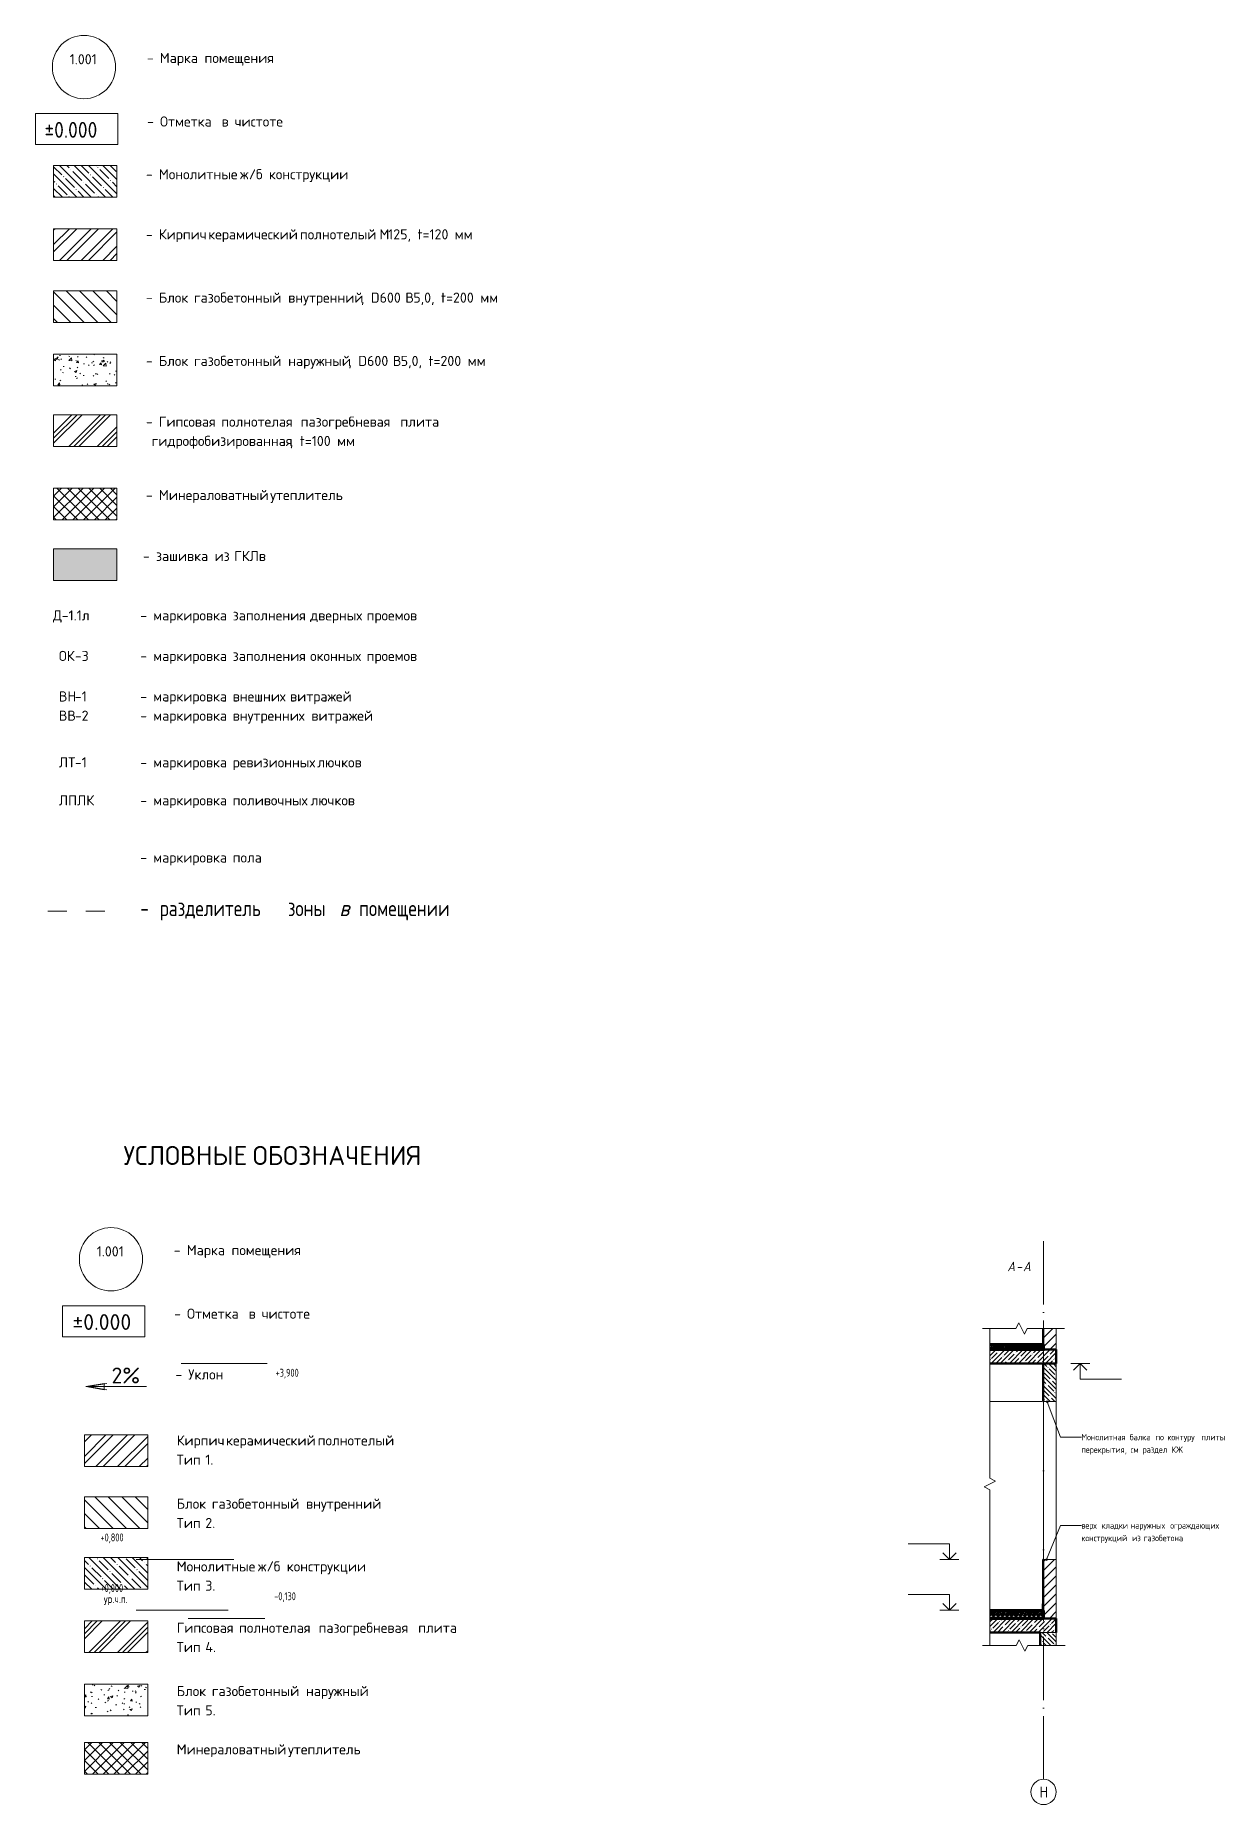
# Model space of a CAD drawing. Header units: millimetres. Extents: x -592259 to 288321, y -552984 to 293768.
# Drawn here: x 183985 to 202733, y -10494 to 17460 of the extents above; entities that cross this region are included whole.
import ezdxf

# ---------------------------------------------------------------- set-up
doc = ezdxf.new("R2010")
doc.units = ezdxf.units.MM
for name, pattern in [('ADSK_Линия сетки_2_', [1250, 1000, -125, 0, -125]), ('ADSK_Линия сетки_3_', [1250, 1000, -125, 0, -125]), ('ADSK_Невидимые', [500, 300, -200]), ('ADSK_Скрыто', [600, 300, -300])]:
    doc.linetypes.add(name, pattern=pattern)
for name, color, linetype, lineweight in [('A-____-NOTE-TEXT', 250, 'Continuous', 9), ('A-CLNG-____-OTLN', 250, 'Continuous', 9), ('A-DETL-____-HDLN', 250, 'ADSK_Невидимые', 9), ('A-DETL-____-OTLN', 250, 'Continuous', 5), ('A-DETL-____-THIN', 250, 'Continuous', 9), ('A-DETL-GENF-OTLN', 250, 'Continuous', 5), ('A-FLOR-____-MCUT', 250, 'Continuous', 9), ('A-FLOR-____-PATT', 250, 'Continuous', 25), ('A-FLOR-FNSH-MCUT', 250, 'Continuous', 25), ('A-WALL-____-MCUT', 250, 'Continuous', 13), ('A-WALL-____-PATT', 250, 'Continuous', 13), ('A-WALL-FNSH-MCUT', 250, 'Continuous', 13), ('G-____-____-DIMS', 250, 'Continuous', 9), ('G-____-____-TEXT', 250, 'Continuous', 9), ('S-GRID-____-IDEN', 250, 'Continuous', 9), ('S-GRID-____-OTLN', 250, 'Continuous', 9)]:
    doc.layers.add(name, color=color, linetype=linetype, lineweight=lineweight)
doc.styles.add('GOST Common_3', font='', dxfattribs={"width": 0.9, "height": 12.5})
doc.styles.add('GOST Common_4', font='', dxfattribs={"width": 0.9, "height": 175})
doc.styles.add('GOST Common_5', font='', dxfattribs={"width": 0.8, "height": 125})
doc.styles.add('ISOCPEUR_4', font='isocpeur.ttf', dxfattribs={"height": 300})
doc.styles.add('ISOCPEUR_5', font='isocpeur.ttf', dxfattribs={"height": 8})
doc.styles.add('ISOCPEUR_6', font='isocpeur.ttf', dxfattribs={"height": 3.5})
doc.styles.add('ISOCPEUR_7', font='isocpeur.ttf', dxfattribs={"width": 0.9, "height": 2.5})
doc.styles.add('ISOCPEUR_B_I', font='', dxfattribs={"width": 0.9, "height": 17.5})
doc.styles.add('ISOCPEUR_I_1', font='ГОСТ тип А.ttf', dxfattribs={"height": 2500})
doc.styles.get('GOST Common_3').set_extended_font_data('GOST Common')
doc.styles.get('GOST Common_4').set_extended_font_data('GOST Common')
doc.styles.get('GOST Common_5').set_extended_font_data('GOST Common')
doc.styles.get('ISOCPEUR_B_I').set_extended_font_data('ISOCPEUR', italic=True, bold=True)
pattern_1 = [(45, (-43543.95, 4850), (-37.7171, 37.7171), [53.34, -8.89, 1.778, -8.89]), (45, (-43543.95, 4887.694), (-37.7171, 37.7171), []), (50, (-43543.95, 4850), (63.7639, -5.57885), [6.667, -73.342]), (355, (-43543.95, 4850), (-12.3349, 66.8695), [5.334, -58.674]), (100.451, (-43538.635, 4849.535), (51.43036, 61.291), [5.667, -62.332]), (46.184, (-43543.95, 4867.78), (94.8772, -14.7148), [10.001, -110.014]), (96.636, (-43536.04, 4866.55), (83.0912, 86.5993), [8.5, -93.497]), (351.184, (-43543.95, 4867.78), (83.092, 86.5993), [8.001, -88.011]), (21, (-43535.06, 4863.335), (53.0645, -35.7927), [6.667, -73.342]), (326, (-43535.06, 4863.335), (21.6307, 64.4655), [5.334, -58.674]), (71.451, (-43530.64, 4860.35), (74.69646, 28.6724), [5.667, -62.332]), (37.5, (-43543.95, 4850), (1.08041, 29.59427), [1.676, -56.286, 1.676, -57.887, -58.896]), (37.5, (-43543.95, 4850), (1.08041, 29.59427), [-117.526, 1.676, -57.22]), (7.5, (-43543.95, 4850), (23.38637, 35.0635), [1.676, -32.283, 1.676, -54.953, -22.447]), (7.5, (-43543.95, 4850), (23.38637, 35.0635), [-90.589, 1.676, -20.771]), (327.5, (-43563.773, 4850), (47.45657, -2.00547), [1.676, -20.549, 1.676, -67.666, -92.012]), (327.5, (-43563.773, 4850), (47.45657, -2.00547), [-91.567, 1.676, -90.335]), (317.5, (-43572.663, 4850), (51.84495, 8.89904), [1.676, -27.216, 1.676, -44.374, -65.342]), (317.5, (-43572.663, 4850), (51.84495, 8.89904), [-74.943, 1.676, -63.665])]
pattern_2 = [(45, (-43543.95, 4850), (-71.2806, 71.2806), []), (45, (-43472.67, 4850), (-71.2806, 71.2806), [126.008, -25.202, 1.676, -23.525])]
pattern_3 = [(45, (199900.63, -2572.88), (-71.2806, 71.2806), []), (45, (199971.92, -2572.88), (-71.2806, 71.2806), [126.008, -25.202, 1.676, -23.525])]
pattern_4 = [(45, (199900.634, -2572.88), (-37.7171, 37.7171), [53.34, -8.89, 1.778, -8.89]), (45, (199900.634, -2535.185), (-37.7171, 37.7171), []), (50, (199900.634, -2572.88), (63.7639, -5.57885), [6.667, -73.342]), (355, (199900.634, -2572.88), (-12.3349, 66.8695), [5.334, -58.674]), (100.451, (199905.95, -2573.344), (51.43036, 61.291), [5.667, -62.332]), (46.184, (199900.634, -2555.1), (94.8772, -14.7148), [10.001, -110.014]), (96.636, (199908.54, -2556.325), (83.0912, 86.5993), [8.5, -93.497]), (351.184, (199900.63, -2555.1), (83.092, 86.5993), [8.001, -88.011]), (21, (199909.524, -2559.544), (53.0645, -35.7927), [6.667, -73.342]), (326, (199909.524, -2559.544), (21.6307, 64.4655), [5.334, -58.674]), (71.451, (199913.946, -2562.53), (74.69646, 28.6724), [5.667, -62.332]), (37.5, (199900.634, -2572.88), (1.08041, 29.59427), [1.676, -56.286, 1.676, -57.887, -58.896]), (37.5, (199900.634, -2572.88), (1.08041, 29.59427), [-117.526, 1.676, -57.22]), (7.5, (199900.634, -2572.88), (23.38637, 35.0635), [1.676, -32.283, 1.676, -54.953, -22.447]), (7.5, (199900.634, -2572.88), (23.38637, 35.0635), [-90.589, 1.676, -20.771]), (327.5, (199880.81, -2572.88), (47.45657, -2.00547), [1.676, -20.549, 1.676, -67.666, -92.012]), (327.5, (199880.81, -2572.88), (47.45657, -2.00547), [-91.567, 1.676, -90.335]), (317.5, (199871.92, -2572.88), (51.84495, 8.89904), [1.676, -27.216, 1.676, -44.374, -65.342]), (317.5, (199871.92, -2572.88), (51.84495, 8.89904), [-74.943, 1.676, -63.665])]
pattern_5 = [(135, (199900.63, -2572.88), (-71.2806, -71.2806), []), (135, (199971.92, -2572.88), (-71.2806, -71.2806), [126.008, -25.202, 1.676, -23.525])]
pattern_6 = [(45, (199900.63, -2572.88), (-70.7107, 70.7107), [])]

msp = doc.modelspace()

# ---------------------------------------------------------------- texts
at = {"layer": 'G-____-____-DIMS', "char_height": 125, "attachment_point": 1, "line_spacing_factor": 1.022761, "style": 'GOST Common_5'}
for s, insert, width in [('+3,900', (187781.3654, -3607.6008), 514.411284), ('+0,800', (185013.5669, -6209.5256), 514.411284), ('+0,000', (185013.5669, -7009.5256), 514.411284), ('-0,130', (187759.0334, -7139.5256), 488.766147)]:
    msp.add_mtext(s, dxfattribs=dict(at, insert=insert, width=width))
at = {"layer": 'G-____-____-DIMS', "char_height": 125, "attachment_point": 1, "style": 'GOST Common_4'}
for s, insert, width in [('ур', (185064.9421, -7182.6062), 173.1645), ('\\fGOST Common|b0|i0|c204|p34|;\\W.8;ч', (185236.9213, -7182.6062), 86.58225), ('\\fGOST Common|b0|i0|c204|p34|;\\W.8;п', (185337.463, -7182.6062), 86.58225), ('\\fGOST Common|b0|i0|c204|p34|;\\W.8;.', (185207.8171, -7182.6062), 35.27425), ('\\fGOST Common|b0|i0|c204|p34|;\\W.8;.', (185308.3588, -7182.6062), 35.27425), ('\\fGOST Common|b0|i0|c204|p34|;\\W.8;.', (185408.9005, -7182.6062), 35.27425)]:
    msp.add_mtext(s, dxfattribs=dict(at, insert=insert, width=width))
at = {"layer": 'G-____-____-TEXT', "color": 18, "true_color": 0x000000, "attachment_point": 1}
for s, insert, char_height, width, style in [('1.001', (184528.0061, 17163.537), 160, 521.096875, 'ISOCPEUR_4'), ('- ', (185744.917, 17183.537), 160, 248.523125, 'ISOCPEUR_4'), ('Марка', (185949.9691, 17183.537), 160, 745.569375, 'ISOCPEUR_4'), ('помещения', (186657.7295, 17183.537), 160, 1298.73375, 'ISOCPEUR_4'), (' ±0.000', (183984.7557, 16092.4766), 250, 1354.851875, 'ISOCPEUR_7'), ('- ', (185750.2453, 16179.2017), 160, 248.523125, 'ISOCPEUR_4'), ('Отметка', (185955.2974, 16179.2017), 160, 1066.244375, 'ISOCPEUR_4'), ('\\fISOCPEUR|b0|i0|c204|p34|;в', (186927.6411, 16179.2017), 160, 136.286875, 'ISOCPEUR_4'), ('чистоте', (187132.6932, 16179.2017), 160, 994.0925, 'ISOCPEUR_4'), ('- ', (185731.1788, 15346.1132), 160, 248.523125, 'ISOCPEUR_4'), ('Монолитные', (185936.2309, 15346.1132), 160, 1443.0375, 'ISOCPEUR_4'), ('\\fISOCPEUR|b0|i0|c204|p34|;ж', (187219.46, 15346.1132), 160, 168.354375, 'ISOCPEUR_4'), ('\\fISOCPEUR|b0|i0|c204|p34|;/', (187358.3663, 15346.1132), 160, 136.286875, 'ISOCPEUR_4'), ('\\fISOCPEUR|b0|i0|c204|p34|;б', (187470.8142, 15346.1132), 160, 136.286875, 'ISOCPEUR_4'), ('конструкции', (187675.8663, 15346.1132), 160, 1523.20625, 'ISOCPEUR_4'), ('- ', (185731.1788, 14396.7884), 160, 248.523125, 'ISOCPEUR_4'), ('Кирпич', (185936.2309, 14396.7884), 160, 833.755, 'ISOCPEUR_4'), ('керамический', (186716.7517, 14396.7884), 160, 1643.459375, 'ISOCPEUR_4'), ('полнотелый', (188165.3455, 14396.7884), 160, 1410.97, 'ISOCPEUR_4'), ('\\fISOCPEUR|b0|i0|c204|p34|;М', (189422.1163, 14396.7884), 160, 168.354375, 'ISOCPEUR_4'), ('125, t=120 ', (189561.0225, 14396.7884), 160, 1274.683125, 'ISOCPEUR_4'), ('мм', (190612.7413, 14396.7884), 160, 304.64125, 'ISOCPEUR_4'), ('- ', (185731.1788, 13396.7884), 160, 248.523125, 'ISOCPEUR_4'), ('Блок', (185936.2309, 13396.7884), 160, 561.18125, 'ISOCPEUR_4'), ('газобетонный', (186491.8559, 13396.7884), 160, 1691.560625, 'ISOCPEUR_4'), ('внутренний', (187980.1371, 13396.7884), 160, 1394.93625, 'ISOCPEUR_4'), (', D600 ', (189131.0746, 13396.7884), 160, 849.78875, 'ISOCPEUR_4'), ('\\fISOCPEUR|b0|i0|c204|p34|;В', (189832.2205, 13396.7884), 160, 152.320625, 'ISOCPEUR_4'), ('5,0, t=200 ', (189957.8975, 13396.7884), 160, 1282.7, 'ISOCPEUR_4'), ('мм', (191016.2309, 13396.7884), 160, 304.64125, 'ISOCPEUR_4'), ('- ', (185731.1788, 12396.7884), 160, 248.523125, 'ISOCPEUR_4'), ('Блок', (185936.2309, 12396.7884), 160, 561.18125, 'ISOCPEUR_4'), ('газобетонный', (186491.8559, 12396.7884), 160, 1691.560625, 'ISOCPEUR_4'), ('наружный', (187980.1371, 12396.7884), 160, 1154.43, 'ISOCPEUR_4'), (', D600 ', (188932.6371, 12396.7884), 160, 849.78875, 'ISOCPEUR_4'), ('\\fISOCPEUR|b0|i0|c204|p34|;В', (189633.783, 12396.7884), 160, 152.320625, 'ISOCPEUR_4'), ('5,0, t=200 ', (189759.46, 12396.7884), 160, 1282.7, 'ISOCPEUR_4'), ('мм', (190817.7934, 12396.7884), 160, 304.64125, 'ISOCPEUR_4'), ('- ', (185731.1788, 11436.7884), 160, 248.523125, 'ISOCPEUR_4'), ('Гипсовая', (185936.2309, 11436.7884), 160, 1082.278125, 'ISOCPEUR_4'), ('полнотелая', (186921.8038, 11436.7884), 160, 1410.97, 'ISOCPEUR_4'), ('пазогребневая', (188178.5746, 11436.7884), 160, 1795.78, 'ISOCPEUR_4'), ('плита', (189752.8455, 11436.7884), 160, 729.535625, 'ISOCPEUR_4'), ('гидрофобизированная', (185823.783, 11132.5175), 160, 2645.56875, 'ISOCPEUR_4'), (', t=100 ', (188006.5955, 11132.5175), 160, 905.906875, 'ISOCPEUR_4'), ('мм', (188754.0434, 11132.5175), 160, 304.64125, 'ISOCPEUR_4'), ('- ', (185731.1788, 10276.7884), 160, 248.523125, 'ISOCPEUR_4'), ('Минераловатный', (185936.2309, 10276.7884), 160, 2020.2525, 'ISOCPEUR_4'), ('утеплитель', (187695.71, 10276.7884), 160, 1427.00375, 'ISOCPEUR_4'), ('- ', (185685.8817, 9314.212), 160, 248.523125, 'ISOCPEUR_4'), ('зашивка', (185890.9338, 9314.212), 160, 1010.12625, 'ISOCPEUR_4'), ('из', (186816.9755, 9314.212), 160, 264.556875, 'ISOCPEUR_4'), ('ГКЛв', (187127.8609, 9314.212), 160, 577.215, 'ISOCPEUR_4'), ('\\fISOCPEUR|b0|i0|c204|p34|;Д', (184262.0488, 8375.3851), 160, 168.354375, 'ISOCPEUR_4'), ('-1.1', (184400.955, 8375.3851), 160, 384.81, 'ISOCPEUR_4'), ('\\fISOCPEUR|b0|i0|c204|p34|;л', (184718.455, 8375.3851), 160, 136.286875, 'ISOCPEUR_4'), ('- ', (185641.7813, 8375.3851), 160, 248.523125, 'ISOCPEUR_4'), ('маркировка', (185846.8334, 8375.3851), 160, 1410.97, 'ISOCPEUR_4'), ('заполнения', (187103.6043, 8375.3851), 160, 1370.885625, 'ISOCPEUR_4'), ('дверных', (188327.3022, 8375.3851), 160, 970.041875, 'ISOCPEUR_4'), ('проемов', (189220.2709, 8375.3851), 160, 970.041875, 'ISOCPEUR_4'), ('ОК', (184355.9182, 7735.3851), 160, 304.64125, 'ISOCPEUR_4'), ('-3', (184607.2724, 7735.3851), 160, 272.57375, 'ISOCPEUR_4'), ('- ', (185641.7813, 7735.3851), 160, 248.523125, 'ISOCPEUR_4'), ('маркировка', (185846.8334, 7735.3851), 160, 1410.97, 'ISOCPEUR_4'), ('заполнения', (187103.6043, 7735.3851), 160, 1370.885625, 'ISOCPEUR_4'), ('оконных', (188327.3022, 7735.3851), 160, 970.041875, 'ISOCPEUR_4'), ('проемов', (189220.2709, 7735.3851), 160, 970.041875, 'ISOCPEUR_4'), ('ВН', (184355.9182, 7095.3851), 160, 304.64125, 'ISOCPEUR_4'), ('-1', (184607.2724, 7095.3851), 160, 232.489375, 'ISOCPEUR_4'), ('- ', (185641.7813, 7095.3851), 160, 248.523125, 'ISOCPEUR_4'), ('маркировка', (185846.8334, 7095.3851), 160, 1410.97, 'ISOCPEUR_4'), ('внешних', (187103.6043, 7095.3851), 160, 986.075625, 'ISOCPEUR_4'), ('витражей', (188009.8022, 7095.3851), 160, 1170.46375, 'ISOCPEUR_4'), ('ВВ', (184355.9182, 6791.1143), 160, 304.64125, 'ISOCPEUR_4'), ('-2', (184607.2724, 6791.1143), 160, 272.57375, 'ISOCPEUR_4'), ('маркировка', (185846.8334, 6791.1143), 160, 1410.97, 'ISOCPEUR_4'), ('внутренних', (187103.6043, 6791.1143), 160, 1394.93625, 'ISOCPEUR_4'), ('витражей', (188347.1459, 6791.1143), 160, 1170.46375, 'ISOCPEUR_4'), ('- ', (185641.7813, 6791.1143), 160, 248.523125, 'ISOCPEUR_4'), ('ЛТ', (184355.9182, 6054.197), 160, 304.64125, 'ISOCPEUR_4'), ('-1', (184607.2724, 6054.197), 160, 232.489375, 'ISOCPEUR_4'), ('- ', (185641.7813, 6054.197), 160, 248.523125, 'ISOCPEUR_4'), ('маркировка', (185846.8334, 6054.197), 160, 1410.97, 'ISOCPEUR_4'), ('ревизионных', (187103.6043, 6054.197), 160, 1507.1725, 'ISOCPEUR_4'), ('лючков', (188439.7501, 6054.197), 160, 841.771875, 'ISOCPEUR_4'), ('ЛПЛК', (184355.9182, 5454.197), 160, 609.2825, 'ISOCPEUR_4'), ('- ', (185641.7813, 5454.197), 160, 248.523125, 'ISOCPEUR_4'), ('маркировка', (185846.8334, 5454.197), 160, 1410.97, 'ISOCPEUR_4'), ('поливочных', (187103.6043, 5454.197), 160, 1378.9025, 'ISOCPEUR_4'), ('лючков', (188333.9168, 5454.197), 160, 841.771875, 'ISOCPEUR_4'), ('маркировка', (185846.8334, 4550.6168), 160, 1410.97, 'ISOCPEUR_4'), ('пола', (187103.6043, 4550.6168), 160, 561.18125, 'ISOCPEUR_4'), ('- ', (185641.7813, 4550.6168), 160, 248.523125, 'ISOCPEUR_4'), ('- ', (185641.7813, 3793.9014), 250, 375.18975, 'ISOCPEUR_I_1'), ('разделитель', (185951.3438, 3793.9014), 250, 2279.99925, 'ISOCPEUR_I_1'), ('зоны', (187975.4063, 3793.9014), 250, 815.316188, 'ISOCPEUR_I_1'), ('\\fISOCPEUR|b0|i1|c204|p34|;\\W.9;в', (188790.9845, 3793.9014), 250, 202.02525, 'ISOCPEUR_I_1'), ('помещении', (189100.547, 3793.9014), 250, 1919.239875, 'ISOCPEUR_I_1')]:
    msp.add_mtext(s, dxfattribs=dict(at, insert=insert, char_height=char_height, width=width, style=style))
at = {"layer": 'G-____-____-TEXT', "color": 7, "attachment_point": 1}
for s, insert, char_height, width, style in [('УСЛОВНЫЕ', (185377.1543, -87.7042), 300, 2260.75875, 'ISOCPEUR_6'), ('ОБОЗНАЧЕНИЯ', (187421.0606, -87.7042), 300, 3142.615, 'ISOCPEUR_6'), ('1.001', (184954.8612, -1673.1052), 160, 521.096875, 'ISOCPEUR_4'), ('Марка', (186376.8241, -1653.1052), 160, 745.569375, 'ISOCPEUR_4'), ('- ', (186171.7721, -1653.1052), 160, 248.523125, 'ISOCPEUR_4'), ('помещения', (187084.5846, -1653.1052), 160, 1298.73375, 'ISOCPEUR_4'), ('\\fISOCPEUR|b1|i1|c204|p34|;А', (199347.1663, -1915.2896), 150, 168.354375, 'ISOCPEUR_B_I'), ('\\fISOCPEUR|b1|i1|c204|p34|;А', (199595.2131, -1915.2896), 150, 168.354375, 'ISOCPEUR_B_I'), ('\\fISOCPEUR|b1|i1|c204|p34|;-', (199486.0725, -1915.2896), 150, 132.278437, 'ISOCPEUR_B_I'), (' ±0.000', (184411.6108, -2744.1656), 250, 1354.851875, 'ISOCPEUR_5'), ('- ', (186177.1004, -2657.4405), 160, 248.523125, 'ISOCPEUR_4'), ('Отметка', (186382.1525, -2657.4405), 160, 1066.244375, 'ISOCPEUR_4'), ('\\fISOCPEUR|b0|i0|c204|p34|;в', (187354.4962, -2657.4405), 160, 136.286875, 'ISOCPEUR_4'), ('чистоте', (187559.5483, -2657.4405), 160, 994.0925, 'ISOCPEUR_4'), ('2%', (185188.6148, -3588.3356), 250, 553.164375, 'ISOCPEUR_5'), ('Уклон', (186402.1525, -3617.4405), 160, 697.468125, 'ISOCPEUR_4'), ('- ', (186197.1004, -3617.4405), 160, 248.523125, 'ISOCPEUR_4'), ('Кирпич', (186218.0339, -4659.8538), 160, 833.755, 'ISOCPEUR_4'), ('керамический', (186998.5547, -4659.8538), 160, 1643.459375, 'ISOCPEUR_4'), ('полнотелый', (188447.1485, -4659.8538), 160, 1410.97, 'ISOCPEUR_4'), ('Монолитная', (200516.5295, -4637.4507), 100, 858.607313, 'ISOCPEUR_I_1'), ('балка', (201281.506, -4637.4507), 100, 425.696062, 'ISOCPEUR_I_1'), ('по', (201689.2951, -4637.4507), 100, 158.734125, 'ISOCPEUR_I_1'), ('контуру', (201876.8185, -4637.4507), 100, 580.822594, 'ISOCPEUR_I_1'), ('плиты', (202412.5998, -4637.4507), 100, 436.518844, 'ISOCPEUR_I_1'), ('Тип', (186218.0339, -4964.1247), 160, 424.894375, 'ISOCPEUR_4'), (' 1.', (186568.6068, -4964.1247), 160, 264.556875, 'ISOCPEUR_4'), ('перекрытия', (200516.5295, -4835.8882), 100, 833.354156, 'ISOCPEUR_I_1'), (', ', (201204.1154, -4835.8882), 100, 108.227812, 'ISOCPEUR_I_1'), ('см', (201293.4123, -4835.8882), 100, 162.341719, 'ISOCPEUR_I_1'), ('раздел', (201483.9123, -4835.8882), 100, 487.025156, 'ISOCPEUR_I_1'), ('КЖ', (201942.3029, -4835.8882), 100, 209.240437, 'ISOCPEUR_I_1'), ('Блок', (186218.0339, -5659.8538), 160, 561.18125, 'ISOCPEUR_4'), ('газобетонный', (186773.6589, -5659.8538), 160, 1691.560625, 'ISOCPEUR_4'), ('внутренний', (188261.9401, -5659.8538), 160, 1394.93625, 'ISOCPEUR_4'), ('Тип', (186218.0339, -5964.1247), 160, 424.894375, 'ISOCPEUR_4'), (' 2.', (186568.6068, -5964.1247), 160, 304.64125, 'ISOCPEUR_4'), ('верх', (200516.5295, -6033.2693), 100, 317.46825, 'ISOCPEUR_I_1'), ('кладки', (200835.0217, -6033.2693), 100, 490.63275, 'ISOCPEUR_I_1'), ('наружных', (201296.3889, -6033.2693), 100, 689.050406, 'ISOCPEUR_I_1'), ('ограждающих', (201921.467, -6033.2693), 100, 981.2655, 'ISOCPEUR_I_1'), ('конструкций', (200516.5295, -6231.7068), 100, 901.898438, 'ISOCPEUR_I_1'), ('из', (201317.2248, -6231.7068), 100, 155.126531, 'ISOCPEUR_I_1'), ('газобетона', (201501.7717, -6231.7068), 100, 844.176938, 'ISOCPEUR_I_1'), ('Монолитные', (186218.0339, -6650.529), 160, 1443.0375, 'ISOCPEUR_4'), ('\\fISOCPEUR|b0|i0|c204|p34|;ж', (187501.263, -6650.529), 160, 168.354375, 'ISOCPEUR_4'), ('\\fISOCPEUR|b0|i0|c204|p34|;/', (187640.1693, -6650.529), 160, 136.286875, 'ISOCPEUR_4'), ('\\fISOCPEUR|b0|i0|c204|p34|;б', (187752.6172, -6650.529), 160, 136.286875, 'ISOCPEUR_4'), ('конструкции', (187957.6693, -6650.529), 160, 1523.20625, 'ISOCPEUR_4'), ('Тип', (186218.0339, -6954.7998), 160, 424.894375, 'ISOCPEUR_4'), (' 3.', (186568.6068, -6954.7998), 160, 304.64125, 'ISOCPEUR_4'), ('Гипсовая', (186218.0339, -7619.8538), 160, 1082.278125, 'ISOCPEUR_4'), ('полнотелая', (187203.6068, -7619.8538), 160, 1410.97, 'ISOCPEUR_4'), ('пазогребневая', (188460.3776, -7619.8538), 160, 1795.78, 'ISOCPEUR_4'), ('плита', (190034.6485, -7619.8538), 160, 729.535625, 'ISOCPEUR_4'), ('Тип', (186218.0339, -7924.1247), 160, 424.894375, 'ISOCPEUR_4'), (' 4.', (186568.6068, -7924.1247), 160, 320.675, 'ISOCPEUR_4'), ('Блок', (186218.0339, -8619.8538), 160, 561.18125, 'ISOCPEUR_4'), ('газобетонный', (186773.6589, -8619.8538), 160, 1691.560625, 'ISOCPEUR_4'), ('наружный', (188261.9401, -8619.8538), 160, 1154.43, 'ISOCPEUR_4'), ('Тип', (186218.0339, -8924.1247), 160, 424.894375, 'ISOCPEUR_4'), (' 5.', (186568.6068, -8924.1247), 160, 304.64125, 'ISOCPEUR_4'), ('Минераловатный', (186218.0339, -9539.8538), 160, 2020.2525, 'ISOCPEUR_4'), ('утеплитель', (187977.513, -9539.8538), 160, 1427.00375, 'ISOCPEUR_4')]:
    msp.add_mtext(s, dxfattribs=dict(at, insert=insert, char_height=char_height, width=width, style=style))

# ---------------------------------------------------------------- blocks, each defined once
blk = doc.blocks.new('Ось сетки - Круг_Ø8 мм-950900-А-А копия 1')
at = {"layer": 'S-GRID-____-IDEN', "color": 220, "lineweight": 20}
for start, end in [(0, 180), (180, 360)]:
    blk.add_arc((-43525, -2871), 200, start, end, dxfattribs=at)
blk = doc.blocks.new('0083_СОШ675_ВК_R22_rvt-1-А-А копия 1')
at = {"layer": 'S-GRID-____-OTLN', "linetype": 'ADSK_Линия сетки_2_'}
blk.add_line((-43525, -2671), (-43525, 5861), dxfattribs=at)
at = {"layer": 'S-GRID-____-IDEN', "color": 110, "lineweight": 5}
blk.add_blockref('Ось сетки - Круг_Ø8 мм-950900-А-А копия 1', (0, 0), dxfattribs=at)
at = {"layer": 'S-GRID-____-IDEN', "insert": (-43589, -2785), "char_height": 175, "width": 155.13, "attachment_point": 1, "style": 'GOST Common_3'}
blk.add_mtext('\\fGOST Common|b0|i0|c204|p34|;\\W.9;Н', dxfattribs=at)
blk = doc.blocks.new('Ось сетки - Круг_Ø8 мм-8258-А-А копия 1')
at = {"layer": 'S-GRID-____-IDEN', "color": 220, "lineweight": 20}
for start, end in [(0, 180), (180, 360)]:
    blk.add_arc((-43525, -2871), 200, start, end, dxfattribs=at)
blk = doc.blocks.new('0083_СОШ675_АИ_R22_rvt-2-А-А копия 1')
at = {"layer": 'A-FLOR-____-PATT', "lineweight": 9}
h = blk.add_hatch(dxfattribs=at)
h.set_pattern_fill('FP_93', color=130, style=0, pattern_type=2)
h.set_pattern_definition(pattern_1)
h.paths.add_polyline_path([(-43525, 4120), (-43525, 4198), (-44374, 4198), (-44374, 4120)])
h = blk.add_hatch(dxfattribs=at)
h.set_pattern_fill('FP_93', color=130, style=0, pattern_type=2)
h.set_pattern_definition(pattern_1)
h.paths.add_polyline_path([(-43525, -80), (-43525, -2), (-44374, -2), (-44374, -80)])
h = blk.add_hatch(dxfattribs=at)
h.set_pattern_fill('FP_94', color=130, style=0, pattern_type=2)
h.set_pattern_definition([(45, (-43543.95, 4850), (-35.35534, 35.35534), []), (135, (-43543.95, 4850), (-35.35534, -35.35534), [])])
h.paths.add_polyline_path([(-43525, -130), (-43525, -80), (-44374, -80), (-44374, -130)])
at = {"layer": 'A-WALL-____-PATT', "lineweight": 9}
h = blk.add_hatch(dxfattribs=at)
h.set_pattern_fill('FP_92', color=252, style=0, pattern_type=2)
h.set_pattern_definition(pattern_2)
h.paths.add_polyline_path([(-43540, 4200), (-43525, 4200), (-43525, 4300), (-43540, 4300)])
for color, points in [(140, [(-43525, 4200), (-43525, 4451), (-43535, 4451), (-43535, 4200)]), (214, [(-43575, -558), (-43575, -350), (-43585, -350), (-43585, -558)])]:
    blk.add_hatch(color=color, dxfattribs=at).paths.add_polyline_path(points)
h = blk.add_hatch(color=140, dxfattribs=at)
h.paths.add_polyline_path([(-43525, 0), (-43525, 800), (-43535, 800), (-43535, 0)])
h.paths.add_polyline_path([(-43535, 3300), (-43525, 3300), (-43525, 3900), (-43535, 3900)])
h = blk.add_hatch(dxfattribs=at)
h.set_pattern_fill('FP_92', color=252, style=0, pattern_type=2)
h.set_pattern_definition(pattern_2)
h.paths.add_polyline_path([(-43550, 0), (-43535, 0), (-43535, 100), (-43550, 100)])
h = blk.add_hatch(dxfattribs=at)
h.set_pattern_fill('FP_92', color=252, style=0, pattern_type=2)
h.set_pattern_definition(pattern_2)
h.paths.add_polyline_path([(-43540, 0), (-43525, 0), (-43525, 100), (-43540, 100)])
at = {"layer": 'A-CLNG-____-OTLN', "color": 130}
for p, q in [((-43555, 3300), (-44374, 3300)), ((-43585, -350), (-44374, -350))]:
    blk.add_line(p, q, dxfattribs=at)
at = {"layer": 'A-FLOR-____-MCUT', "color": 220, "lineweight": 20}
blk.add_line((-43525, -80), (-44374, -80), dxfattribs=at)
at = {"layer": 'A-FLOR-FNSH-MCUT', "color": 130, "lineweight": 9}
for p, q in [((-43525, 4200), (-44374, 4200)), ((-43525, 4198), (-43525, 4200)), ((-43525, 0), (-44374, 0)), ((-43525, -2), (-43525, 0))]:
    blk.add_line(p, q, dxfattribs=at)
at = {"layer": 'A-FLOR-FNSH-MCUT', "color": 180, "lineweight": 70}
for p, q in [((-43525, 4198), (-44374, 4198)), ((-43525, 4120), (-43525, 4198)), ((-44374, 4120), (-43525, 4120)), ((-43525, -2), (-44374, -2)), ((-44374, -130), (-43525, -130)), ((-43525, -80), (-43525, -2)), ((-43525, -130), (-43525, -80))]:
    blk.add_line(p, q, dxfattribs=at)
at = {"layer": 'A-WALL-____-MCUT', "color": 100, "lineweight": 35}
for p, q in [((-43535, 4451), (-43535, 4200)), ((-43535, 4200), (-43525, 4200)), ((-43525, 4200), (-43525, 4451)), ((-43525, 3900), (-43535, 3900)), ((-43535, 3900), (-43535, 3300)), ((-43525, 3300), (-43525, 3900)), ((-43535, 3300), (-43525, 3300)), ((-43525, 800), (-43535, 800)), ((-43535, 800), (-43535, 0)), ((-43525, 0), (-43525, 800)), ((-43535, 0), (-43525, 0)), ((-43575, -350), (-43585, -350)), ((-43585, -350), (-43585, -558)), ((-43575, -558), (-43575, -350))]:
    blk.add_line(p, q, dxfattribs=at)
at = {"layer": 'A-WALL-FNSH-MCUT', "color": 130, "lineweight": 9}
for p, q in [((-43525, 4300), (-43540, 4300)), ((-43540, 4300), (-43540, 4200)), ((-43540, 4200), (-43525, 4200)), ((-43525, 4200), (-43525, 4300)), ((-43535, 100), (-43550, 100)), ((-43550, 100), (-43550, 0)), ((-43525, 100), (-43540, 100)), ((-43540, 100), (-43540, 0)), ((-43535, 0), (-43535, 100)), ((-43525, 0), (-43525, 100)), ((-43550, 0), (-43535, 0)), ((-43540, 0), (-43525, 0))]:
    blk.add_line(p, q, dxfattribs=at)
at = {"layer": 'S-GRID-____-OTLN', "linetype": 'ADSK_Линия сетки_3_'}
blk.add_line((-43525, -2671), (-43525, 5861), dxfattribs=at)
at = {"layer": 'S-GRID-____-IDEN', "color": 110, "lineweight": 5}
blk.add_blockref('Ось сетки - Круг_Ø8 мм-8258-А-А копия 1', (0, 0), dxfattribs=at)
at = {"layer": 'S-GRID-____-IDEN', "insert": (-43589, -2785), "char_height": 175, "width": 155.13, "attachment_point": 1, "style": 'GOST Common_3'}
blk.add_mtext('\\fGOST Common|b0|i0|c204|p34|;\\W.9;Н', dxfattribs=at)
blk = doc.blocks.new('DET_L_Линия разрыва - М50-40156119-А-А копия 1')
at = {"layer": 'A-DETL-GENF-OTLN'}
for p, q in [((-44374, 2085), (-44374, 4451)), ((-44464, 1950), (-44284, 2040)), ((-44284, 2040), (-44374, 2085)), ((-44374, 1905), (-44464, 1950)), ((-44374, -558), (-44374, 1905))]:
    blk.add_line(p, q, dxfattribs=at)
blk = doc.blocks.new('DET_L_Линия разрыва - М50-40156123-А-А копия 1')
at = {"layer": 'A-DETL-GENF-OTLN'}
for p, q in [((-43956, -558), (-44488, -558)), ((-43911, -468), (-43956, -558)), ((-43821, -648), (-43911, -468)), ((-43776, -558), (-43821, -648)), ((-43186, -558), (-43776, -558))]:
    blk.add_line(p, q, dxfattribs=at)
blk = doc.blocks.new('DET_L_Линия разрыва - М50-V70-А-А копия 1')
at = {"layer": 'A-DETL-GENF-OTLN'}
for p, q in [((-43963, 4451), (-43918, 4541)), ((-43918, 4541), (-43828, 4361)), ((-44488, 4451), (-43963, 4451)), ((-43828, 4361), (-43783, 4451)), ((-43783, 4451), (-43193, 4451))]:
    blk.add_line(p, q, dxfattribs=at)
blk = doc.blocks.new('Высотные отметки - Стрелка вверх_ур_ч_п_-32693425-А-А копия 1')
at = {"layer": 'A-____-NOTE-TEXT'}
for p, q in [((-45013, 250), (-45663, 250)), ((-44863, 0), (-45163, 0)), ((-45013, 0), (-45119, 106)), ((-45013, 0), (-45013, 250)), ((-45013, 0), (-44907, 106))]:
    blk.add_line(p, q, dxfattribs=at)
blk = doc.blocks.new('Высотные отметки - Стрелка вверх-32693645-А-А копия 1')
at = {"layer": 'A-____-NOTE-TEXT'}
for p, q in [((-45013, 1050), (-45663, 1050)), ((-45013, 800), (-45119, 906)), ((-45013, 800), (-45013, 1050)), ((-45013, 800), (-44907, 906)), ((-44863, 800), (-45163, 800))]:
    blk.add_line(p, q, dxfattribs=at)
blk = doc.blocks.new('Высотные отметки - Стрелка вниз-32693646-А-А копия 1')
at = {"layer": 'A-____-NOTE-TEXT'}
for p, q in [((-43096, 3900), (-42796, 3900)), ((-42946, 3900), (-43052, 3794)), ((-42946, 3900), (-42946, 3650)), ((-42946, 3900), (-42840, 3794)), ((-42946, 3650), (-42296, 3650))]:
    blk.add_line(p, q, dxfattribs=at)

# ---------------------------------------------------------------- hatches: boundary and pattern name
at = {"layer": 'A-DETL-GENF-OTLN', "lineweight": 5, "true_color": 0x000000}
h = msp.add_hatch(dxfattribs=at)
h.set_pattern_fill('FP_160', color=18, style=0, pattern_type=2)
h.set_pattern_definition([(135, (179015.03, -0.0006), (-114.0493, -114.0493), []), (135, (179129.08, -0.0006), (-114.0493, -114.0493), [201.612, -40.322, 3.353, -36.97])])
h.paths.add_polyline_path([(185273.3831, 14904.9683), (185273.3831, 15404.9683), (184273.3831, 15404.9683), (184273.3831, 14904.9683)])
h = msp.add_hatch(dxfattribs=at)
h.set_pattern_fill('FP_161', color=18, style=0, pattern_type=2)
h.set_pattern_definition([(45, (179015.03, -0.0006), (-171.074, 171.074), []), (45, (179129.08, -0.0006), (-171.074, 171.074), [])])
h.paths.add_polyline_path([(185273.3831, 13904.9683), (185273.3831, 14404.9683), (184273.3831, 14404.9683), (184273.3831, 13904.9683)])
h = msp.add_hatch(dxfattribs=at)
h.set_pattern_fill('FP_162', color=18, style=0, pattern_type=2)
h.set_pattern_definition([(135, (179015.03, -0.0006), (-106.066, -106.066), [])])
h.paths.add_polyline_path([(185273.3831, 12924.9683), (185273.3831, 13424.9683), (184273.3831, 13424.9683), (184273.3831, 12924.9683)])
h = msp.add_hatch(dxfattribs=at)
h.set_pattern_fill('FP_3', color=18, style=0, pattern_type=2)
h.set_pattern_definition([(50, (179015.03, -0.0006), (364.368, -31.878), [38.1, -419.1]), (355, (179015.03, -0.0006), (-70.486, 382.113), [30.48, -335.28]), (100.451, (179045.4, -2.66), (293.885, 350.233), [32.38, -356.18]), (46.184, (179015.03, 101.6), (542.158, -84.086), [57.15, -628.65]), (96.636, (179060.2, 94.6), (474.805, 494.855), [48.57, -534.27]), (351.184, (179015.03, 101.6), (474.81, 494.85), [45.72, -502.92]), (21, (179065.83, 76.2), (303.2285, -204.5305), [38.1, -419.1]), (326, (179065.83, 76.2), (123.604, 368.376), [30.48, -335.28]), (71.451, (179091.1, 59.16), (426.834, 163.843), [32.38, -356.18]), (37.5, (179015.03, -0.0006), (6.1766, 169.1102), [16.764, -314.452, 16.764, -323.596, -336.55]), (37.5, (179015.03, -0.0006), (6.1766, 169.1102), [-671.576, 16.764, -319.786]), (7.5, (179015.03, -0.0006), (133.6389, 200.3615), [16.764, -177.292, 16.764, -306.832, -128.27]), (7.5, (179015.03, -0.0006), (133.6389, 200.3615), [-517.652, 16.764, -111.506]), (327.5, (178901.75, -0.0006), (271.1818, -11.4584), [16.764, -110.236, 16.764, -379.476, -525.78]), (327.5, (178901.75, -0.0006), (271.1818, -11.4584), [-523.24, 16.764, -509.016]), (317.5, (178850.95, -0.0006), (296.2585, 50.853), [16.764, -148.336, 16.764, -246.38, -373.38]), (317.5, (178850.95, -0.0006), (296.2585, 50.853), [-428.244, 16.764, -356.616])])
h.paths.add_polyline_path([(185273.3831, 11924.9683), (185273.3831, 12424.9683), (184273.3831, 12424.9683), (184273.3831, 11924.9683)])
h = msp.add_hatch(dxfattribs=at)
h.set_pattern_fill('FP_5', color=18, style=0, pattern_type=2)
h.set_pattern_definition([(45, (179015.03, -0.0006), (-224.5064, 224.5064), []), (45, (179094.4, -0.0006), (0, 449.013), []), (45, (178935.66, -0.0006), (0, 449.013), [])])
h.paths.add_polyline_path([(185273.3831, 10964.9683), (185273.3831, 11464.9683), (184273.3831, 11464.9683), (184273.3831, 10964.9683)])
h = msp.add_hatch(dxfattribs=at)
h.set_pattern_fill('FP_53', color=18, style=0, pattern_type=2)
h.set_pattern_definition([(135, (179015.03, -0.0006), (-84.8528, -84.8528), []), (225, (179015.03, -0.0006), (84.8528, -84.8528), [])])
h.paths.add_polyline_path([(185273.3831, 9804.9683), (185273.3831, 10304.9683), (184273.3831, 10304.9683), (184273.3831, 9804.9683)])
at = {"layer": 'A-DETL-GENF-OTLN', "true_color": 0x000000}
msp.add_hatch(color=18, dxfattribs=at).paths.add_polyline_path([(185273.3831, 8844.9683), (185273.3831, 9344.9683), (184273.3831, 9344.9683), (184273.3831, 8844.9683)])
at = {"layer": 'A-DETL-GENF-OTLN', "lineweight": 5}
h = msp.add_hatch(dxfattribs=at)
h.set_pattern_fill('FP_89', color=50, style=0, pattern_type=2)
h.set_pattern_definition([(45, (173731.07, -22864.1), (-171.074, 171.074), []), (45, (173845.12, -22864.1), (-171.074, 171.074), [])])
h.paths.add_polyline_path([(185760.2382, -5151.6739), (185760.2382, -4651.6739), (184760.2382, -4651.6739), (184760.2382, -5151.6739)])
h = msp.add_hatch(dxfattribs=at)
h.set_pattern_fill('FP_90', color=50, style=0, pattern_type=2)
h.set_pattern_definition([(135, (173731.07, -22864.09), (-106.066, -106.066), [])])
h.paths.add_polyline_path([(185760.2382, -6131.6739), (185760.2382, -5631.6739), (184760.2382, -5631.6739), (184760.2382, -6131.6739)])
h = msp.add_hatch(dxfattribs=at)
h.set_pattern_fill('FP_91', color=50, style=0, pattern_type=2)
h.set_pattern_definition([(135, (173731.07, -22864.09), (-114.0493, -114.0493), []), (135, (173845.12, -22864.09), (-114.0493, -114.0493), [201.612, -40.322, 3.353, -36.97])])
h.paths.add_polyline_path([(185760.2382, -7091.6739), (185760.2382, -6591.6739), (184760.2382, -6591.6739), (184760.2382, -7091.6739)])
h = msp.add_hatch(dxfattribs=at)
h.set_pattern_fill('FP_88', color=50, style=0, pattern_type=2)
h.set_pattern_definition([(45, (173731.07, -22864.1), (-224.5064, 224.5064), []), (45, (173810.45, -22864.1), (0, 449.013), []), (45, (173651.7, -22864.1), (0, 449.013), [])])
h.paths.add_polyline_path([(185760.2382, -8091.6739), (185760.2382, -7591.6739), (184760.2382, -7591.6739), (184760.2382, -8091.6739)])
h = msp.add_hatch(dxfattribs=at)
h.set_pattern_fill('FP_3', color=50, style=0, pattern_type=2)
h.set_pattern_definition([(50, (173731.07, -22864.1), (364.368, -31.8783), [38.1, -419.1]), (355, (173731.07, -22864.1), (-70.486, 382.113), [30.48, -335.28]), (100.451, (173761.44, -22866.75), (293.885, 350.2334), [32.38, -356.18]), (46.184, (173731.07, -22762.5), (542.158, -84.086), [57.15, -628.65]), (96.636, (173776.25, -22769.5), (474.805, 494.855), [48.57, -534.27]), (351.184, (173731.1, -22762.5), (474.81, 494.85), [45.72, -502.92]), (21, (173781.87, -22787.9), (303.2285, -204.5305), [38.1, -419.1]), (326, (173781.87, -22787.9), (123.604, 368.376), [30.48, -335.28]), (71.451, (173807.14, -22804.94), (426.834, 163.843), [32.38, -356.18]), (37.5, (173731.07, -22864.09), (6.17665, 169.11015), [16.764, -314.452, 16.764, -323.596, -336.55]), (37.5, (173731.07, -22864.09), (6.17665, 169.11015), [-671.576, 16.764, -319.786]), (7.5, (173731.07, -22864.1), (133.6389, 200.3615), [16.764, -177.292, 16.764, -306.832, -128.27]), (7.5, (173731.07, -22864.1), (133.6389, 200.3615), [-517.652, 16.764, -111.506]), (327.5, (173617.79, -22864.09), (271.1818, -11.4584), [16.764, -110.236, 16.764, -379.476, -525.78]), (327.5, (173617.79, -22864.09), (271.1818, -11.4584), [-523.24, 16.764, -509.016]), (317.5, (173567, -22864.1), (296.2585, 50.8528), [16.764, -148.336, 16.764, -246.38, -373.38]), (317.5, (173567, -22864.1), (296.2585, 50.8528), [-428.244, 16.764, -356.616])])
h.paths.add_polyline_path([(185760.2382, -9091.6739), (185760.2382, -8591.6739), (184760.2382, -8591.6739), (184760.2382, -9091.6739)])
h = msp.add_hatch(dxfattribs=at)
h.set_pattern_fill('FP_48', color=50, style=0, pattern_type=2)
h.set_pattern_definition([(135, (173731.07, -22864.09), (-84.8528, -84.8528), []), (225, (173731.07, -22864.09), (84.8528, -84.8528), [])])
h.paths.add_polyline_path([(185760.2382, -10011.6739), (185760.2382, -9511.6739), (184760.2382, -9511.6739), (184760.2382, -10011.6739)])
at = {"layer": 'A-FLOR-____-PATT', "lineweight": 9}
h = msp.add_hatch(dxfattribs=at)
h.set_pattern_fill('FP_93', color=256, style=0, pattern_type=2)
h.set_pattern_definition(pattern_4)
h.paths.add_polyline_path([(199919.5827, -3277.8791), (199919.5827, -3234.8791), (199070.9109, -3234.8791), (199070.9109, -3277.8791)])
h = msp.add_hatch(dxfattribs=at)
h.set_pattern_fill('FP_95', color=256, style=0, pattern_type=2)
h.set_pattern_definition([(45, (199900.634, -2572.88), (-17.67767, 17.67767), []), (135, (199900.634, -2572.88), (-17.67767, -17.67767), [])])
h.paths.add_polyline_path([(199919.5827, -3282.8791), (199919.5827, -3277.8791), (199070.9109, -3277.8791), (199070.9109, -3282.8791)])
h = msp.add_hatch(dxfattribs=at)
h.set_pattern_fill('FP_92', color=256, style=0, pattern_type=2)
h.set_pattern_definition(pattern_3)
h.paths.add_polyline_path([(200119.5827, -3522.8791), (200119.5827, -3302.8791), (199070.9109, -3302.8791), (199070.9109, -3522.8791)])
h = msp.add_hatch(dxfattribs=at)
h.set_pattern_fill('FP_93', color=256, style=0, pattern_type=2)
h.set_pattern_definition(pattern_4)
h.paths.add_polyline_path([(199919.5827, -7502.8791), (199919.5827, -7424.8791), (199070.9109, -7424.8791), (199070.9109, -7502.8791)])
h = msp.add_hatch(dxfattribs=at)
h.set_pattern_fill('FP_94', color=256, style=0, pattern_type=2)
h.set_pattern_definition([(45, (199900.634, -2572.88), (-35.35534, 35.35534), []), (135, (199900.634, -2572.88), (-35.35534, -35.35534), [])])
h.paths.add_polyline_path([(199919.5827, -7532.8791), (199919.5827, -7502.8791), (199070.9109, -7502.8791), (199070.9109, -7532.8791)])
h = msp.add_hatch(dxfattribs=at)
h.set_pattern_fill('FP_92', color=256, style=0, pattern_type=2)
h.set_pattern_definition(pattern_3)
h.paths.add_polyline_path([(200119.5827, -7772.8791), (200119.5827, -7552.8791), (199070.9109, -7552.8791), (199070.9109, -7772.8791)])
at = {"layer": 'A-WALL-____-PATT', "lineweight": 15}
h = msp.add_hatch(dxfattribs=at)
h.set_pattern_fill('FP_97', color=256, style=0, pattern_type=2)
h.set_pattern_definition(pattern_6)
h.paths.add_polyline_path([(200119.5827, -3302.8791), (200119.5827, -2971.431), (199919.5827, -2971.431), (199919.5827, -3302.8791)])
h = msp.add_hatch(dxfattribs=at)
h.set_pattern_fill('FP_96', color=256, style=0, pattern_type=2)
h.set_pattern_definition(pattern_5)
h.paths.add_polyline_path([(199919.5833, -4122.8791), (200119.5833, -4122.8791), (200119.5833, -3522.8791), (199919.5833, -3522.8791)])
h = msp.add_hatch(dxfattribs=at)
h.set_pattern_fill('FP_97', color=256, style=0, pattern_type=2)
h.set_pattern_definition(pattern_6)
h.paths.add_polyline_path([(200119.5827, -7552.8791), (200119.5827, -6622.8791), (199919.5827, -6622.8791), (199919.5827, -7552.8791)])
h = msp.add_hatch(dxfattribs=at)
h.set_pattern_fill('FP_96', color=256, style=0, pattern_type=2)
h.set_pattern_definition(pattern_5)
h.paths.add_polyline_path([(200119.5827, -7980.9138), (200119.5827, -7772.8791), (199869.5827, -7772.8791), (199869.5827, -7980.9138)])
at = {"layer": 'G-____-____-TEXT'}
h = msp.add_hatch(color=70, dxfattribs=at)
edge = h.paths.add_edge_path()
edge.add_arc((199977.2771, -4128.6614), 12.5, 0, 360)
h = msp.add_hatch(color=70, dxfattribs=at)
edge = h.paths.add_edge_path()
edge.add_arc((199966.3243, -6623.1155), 12.5, 0, 360)

# ---------------------------------------------------------------- linework, layer by layer
at = {"layer": 'A-CLNG-____-OTLN'}
for p, q in [((199889.5827, -3523.8791), (199070.9109, -3523.8791)), ((199864.5827, -7773.8791), (199070.9109, -7773.8791))]:
    msp.add_line(p, q, dxfattribs=at)
at = {"layer": 'A-DETL-____-HDLN', "color": 18, "linetype": 'ADSK_Скрыто', "lineweight": 5, "true_color": 0x000000}
msp.add_line((184183.9857, 3622.8418), (185383.9857, 3622.8418), dxfattribs=at)
at = {"layer": 'A-DETL-____-OTLN', "color": 18, "lineweight": 13, "true_color": 0x000000}
for p, q in [((185273.3831, 9344.9683), (184273.3831, 9344.9683)), ((184273.3831, 9344.9683), (184273.3831, 8844.9683)), ((185273.3831, 8844.9683), (185273.3831, 9344.9683)), ((184273.3831, 8844.9683), (185273.3831, 8844.9683))]:
    msp.add_line(p, q, dxfattribs=at)
at = {"layer": 'A-DETL-____-OTLN', "lineweight": 13}
for p, q in [((185073.4529, -3838.8219), (184783.6752, -3889.9176)), ((184783.6752, -3889.9176), (185073.4529, -3941.0132)), ((185740.2382, -3889.9176), (184820.2382, -3889.9176)), ((185073.4529, -3941.0132), (185073.4529, -3838.8219))]:
    msp.add_line(p, q, dxfattribs=at)
at = {"layer": 'A-DETL-____-OTLN'}
for q in [(185113.4529, -3838.8219), (185113.4529, -3941.0132)]:
    msp.add_line((184823.6752, -3889.9176), q, dxfattribs=at)
at = {"layer": 'A-DETL-____-OTLN', "lineweight": 9}
for p, q in [((199919.5827, -6622.8791), (199919.5827, -4122.8791)), ((200119.5833, -4122.8791), (200119.5833, -6622.8791))]:
    msp.add_line(p, q, dxfattribs=at)
at = {"layer": 'A-DETL-____-THIN', "color": 18, "true_color": 0x000000}
for p, q in [((185273.3831, 15404.9683), (184273.3831, 15404.9683)), ((184273.3831, 15404.9683), (184273.3831, 14904.9683)), ((185273.3831, 14904.9683), (185273.3831, 15404.9683)), ((184273.3831, 14904.9683), (185273.3831, 14904.9683)), ((185273.3831, 14404.9683), (184273.3831, 14404.9683)), ((184273.3831, 14404.9683), (184273.3831, 13904.9683)), ((185273.3831, 13904.9683), (185273.3831, 14404.9683)), ((184273.3831, 13904.9683), (185273.3831, 13904.9683)), ((185273.3831, 13424.9683), (184273.3831, 13424.9683)), ((184273.3831, 13424.9683), (184273.3831, 12924.9683)), ((185273.3831, 12924.9683), (185273.3831, 13424.9683)), ((184273.3831, 12924.9683), (185273.3831, 12924.9683)), ((185273.3831, 12424.9683), (184273.3831, 12424.9683)), ((184273.3831, 12424.9683), (184273.3831, 11924.9683)), ((185273.3831, 11924.9683), (185273.3831, 12424.9683)), ((184273.3831, 11924.9683), (185273.3831, 11924.9683)), ((185273.3831, 11464.9683), (184273.3831, 11464.9683)), ((184273.3831, 11464.9683), (184273.3831, 10964.9683)), ((185273.3831, 10964.9683), (185273.3831, 11464.9683)), ((184273.3831, 10964.9683), (185273.3831, 10964.9683)), ((185273.3831, 10304.9683), (184273.3831, 10304.9683)), ((184273.3831, 10304.9683), (184273.3831, 9804.9683)), ((185273.3831, 9804.9683), (185273.3831, 10304.9683)), ((184273.3831, 9804.9683), (185273.3831, 9804.9683))]:
    msp.add_line(p, q, dxfattribs=at)
at = {"layer": 'A-DETL-____-THIN'}
for p, q in [((185760.2382, -4651.6739), (184760.2382, -4651.6739)), ((184760.2382, -4651.6739), (184760.2382, -5151.6739)), ((185760.2382, -5151.6739), (185760.2382, -4651.6739)), ((184760.2382, -5151.6739), (185760.2382, -5151.6739)), ((185760.2382, -5631.6739), (184760.2382, -5631.6739)), ((184760.2382, -5631.6739), (184760.2382, -6131.6739)), ((185760.2382, -6131.6739), (185760.2382, -5631.6739)), ((184760.2382, -6131.6739), (185760.2382, -6131.6739)), ((185760.2382, -6591.6739), (184760.2382, -6591.6739)), ((184760.2382, -6591.6739), (184760.2382, -7091.6739)), ((185760.2382, -7091.6739), (185760.2382, -6591.6739)), ((184760.2382, -7091.6739), (185760.2382, -7091.6739)), ((185760.2382, -7591.6739), (184760.2382, -7591.6739)), ((184760.2382, -7591.6739), (184760.2382, -8091.6739)), ((185760.2382, -8091.6739), (185760.2382, -7591.6739)), ((184760.2382, -8091.6739), (185760.2382, -8091.6739)), ((185760.2382, -8591.6739), (184760.2382, -8591.6739)), ((184760.2382, -8591.6739), (184760.2382, -9091.6739)), ((185760.2382, -9091.6739), (185760.2382, -8591.6739)), ((184760.2382, -9091.6739), (185760.2382, -9091.6739)), ((185760.2382, -9511.6739), (184760.2382, -9511.6739)), ((184760.2382, -9511.6739), (184760.2382, -10011.6739)), ((185760.2382, -10011.6739), (185760.2382, -9511.6739)), ((184760.2382, -10011.6739), (185760.2382, -10011.6739))]:
    msp.add_line(p, q, dxfattribs=at)
at = {"layer": 'A-DETL-____-THIN', "color": 18, "true_color": 0x000000}
msp.add_circle((184752.8548, 16959.9966), 500, dxfattribs=at)
at = {"layer": 'A-DETL-____-THIN'}
msp.add_circle((185179.7099, -1876.6456), 500, dxfattribs=at)
at = {"layer": 'A-FLOR-____-MCUT'}
for p, q in [((199919.5827, -3224.8791), (199070.9109, -3224.8791)), ((199919.5827, -3234.8791), (199070.9109, -3234.8791)), ((199919.5827, -3277.8791), (199070.9109, -3277.8791)), ((199919.5827, -7424.8791), (199070.9109, -7424.8791)), ((199919.5827, -7502.8791), (199070.9109, -7502.8791))]:
    msp.add_line(p, q, dxfattribs=at)
at = {"layer": 'A-FLOR-FNSH-MCUT', "color": 60, "lineweight": 9}
for p, q in [((199919.5827, -3222.8791), (199070.9109, -3222.8791)), ((199919.5827, -3282.8791), (199919.5827, -3222.8791)), ((199919.5827, -7422.8791), (199070.9109, -7422.8791))]:
    msp.add_line(p, q, dxfattribs=at)
at = {"layer": 'A-FLOR-FNSH-MCUT', "color": 210, "lineweight": 15}
for p, q in [((199919.5827, -3282.8791), (199070.9109, -3282.8791)), ((199919.5827, -3302.8791), (199919.5827, -3282.8791)), ((199919.5827, -7532.8791), (199070.9109, -7532.8791))]:
    msp.add_line(p, q, dxfattribs=at)
at = {"layer": 'A-FLOR-FNSH-MCUT', "color": 170, "lineweight": 50}
for p, q in [((200119.5827, -3302.8791), (199070.9109, -3302.8791)), ((200119.5827, -3522.8791), (200119.5827, -3302.8791)), ((199070.9109, -3522.8791), (200119.5827, -3522.8791)), ((200119.5827, -7552.8791), (199070.9109, -7552.8791)), ((199070.9109, -7772.8791), (199869.5827, -7772.8791)), ((200119.5827, -7772.8791), (200119.5827, -7552.8791))]:
    msp.add_line(p, q, dxfattribs=at)
at = {"layer": 'A-WALL-____-MCUT', "lineweight": 15}
for p, q in [((199919.5827, -2971.431), (199919.5827, -3302.8791)), ((200119.5827, -3302.8791), (200119.5827, -2971.431)), ((200119.5833, -3522.8791), (199919.5833, -3522.8791)), ((199919.5833, -3522.8791), (199919.5833, -4122.8791)), ((200119.5833, -4122.8791), (200119.5833, -3522.8791)), ((199919.5833, -4122.8791), (200119.5833, -4122.8791)), ((199919.5827, -6622.8791), (199919.5827, -7552.8791)), ((200119.5827, -6622.8791), (199919.5827, -6622.8791)), ((200119.5827, -7552.8791), (200119.5827, -6622.8791)), ((199869.5827, -7772.8791), (199869.5827, -7980.9138)), ((200119.5827, -7772.8791), (199869.5827, -7772.8791)), ((199919.5827, -7552.8791), (200119.5827, -7552.8791)), ((200119.5827, -7980.9138), (200119.5827, -7772.8791))]:
    msp.add_line(p, q, dxfattribs=at)
at = {"layer": 'G-____-____-DIMS'}
for p, q in [((186289.1043, -3522.8791), (187645.7034, -3522.8791)), ((186765.0687, -3522.8791), (186289.1043, -3522.8791)), ((186526.2479, -6622.8791), (185577.9049, -6622.8791)), ((187119.7077, -6622.8791), (186526.2479, -6622.8791)), ((186945.0501, -7422.8791), (185577.9049, -7422.8791)), ((187029.7581, -7422.8791), (186945.0501, -7422.8791)), ((186399.4077, -7552.8791), (187612.686, -7552.8791)), ((186733.2256, -7552.8791), (186399.4077, -7552.8791))]:
    msp.add_line(p, q, dxfattribs=at)
at = {"layer": 'G-____-____-TEXT', "color": 70}
for p, q in [((199977.2771, -4128.6614), (200189.3359, -4687.4507)), ((200189.3359, -4687.4507), (200516.5295, -4687.4507)), ((199966.3243, -6623.1155), (200189.3359, -6083.2693)), ((200189.3359, -6083.2693), (200516.5295, -6083.2693))]:
    msp.add_line(p, q, dxfattribs=at)
at = {"layer": 'G-____-____-TEXT', "color": 18, "true_color": 0x000000, "flags": 128}
msp.add_lwpolyline([(183984.7557, 16226.1224), (185287.3076, 16226.1224), (185287.3076, 15736.1224), (183984.7557, 15736.1224)], close=True, dxfattribs=at)
at = {"layer": 'G-____-____-TEXT', "color": 70, "flags": 128}
msp.add_lwpolyline([(184411.6108, -2610.5198), (185714.1626, -2610.5198), (185714.1626, -3100.5198), (184411.6108, -3100.5198)], close=True, dxfattribs=at)
at = {"layer": 'G-____-____-TEXT', "color": 70}
for centre in [(199977.2771, -4128.6614), (199966.3243, -6623.1155)]:
    msp.add_circle(centre, 12.5, dxfattribs=at)

# ---------------------------------------------------------------- block references
at = {"color": 170, "lineweight": 5}
for name in ['0083_СОШ675_АИ_R22_rvt-2-А-А копия 1', '0083_СОШ675_ВК_R22_rvt-1-А-А копия 1']:
    msp.add_blockref(name, (243444.5833, -7422.8791), dxfattribs=at)
at = {"layer": 'A-____-NOTE-TEXT'}
for name in ['Высотные отметки - Стрелка вниз-32693646-А-А копия 1', 'Высотные отметки - Стрелка вверх-32693645-А-А копия 1', 'Высотные отметки - Стрелка вверх_ур_ч_п_-32693425-А-А копия 1']:
    msp.add_blockref(name, (243444.5833, -7422.8791), dxfattribs=at)
at = {"layer": 'A-DETL-GENF-OTLN'}
for name in ['DET_L_Линия разрыва - М50-V70-А-А копия 1', 'DET_L_Линия разрыва - М50-40156119-А-А копия 1', 'DET_L_Линия разрыва - М50-40156123-А-А копия 1']:
    msp.add_blockref(name, (243444.5833, -7422.8791), dxfattribs=at)

msp.set_redraw_order([(e.dxf.handle, doc.entitydb.next_handle()) for e in msp.query("TEXT MTEXT ATTDEF DIMENSION ARC_DIMENSION")])  # texts and dimensions are drawn at this point

doc.saveas('drawing.dxf')
